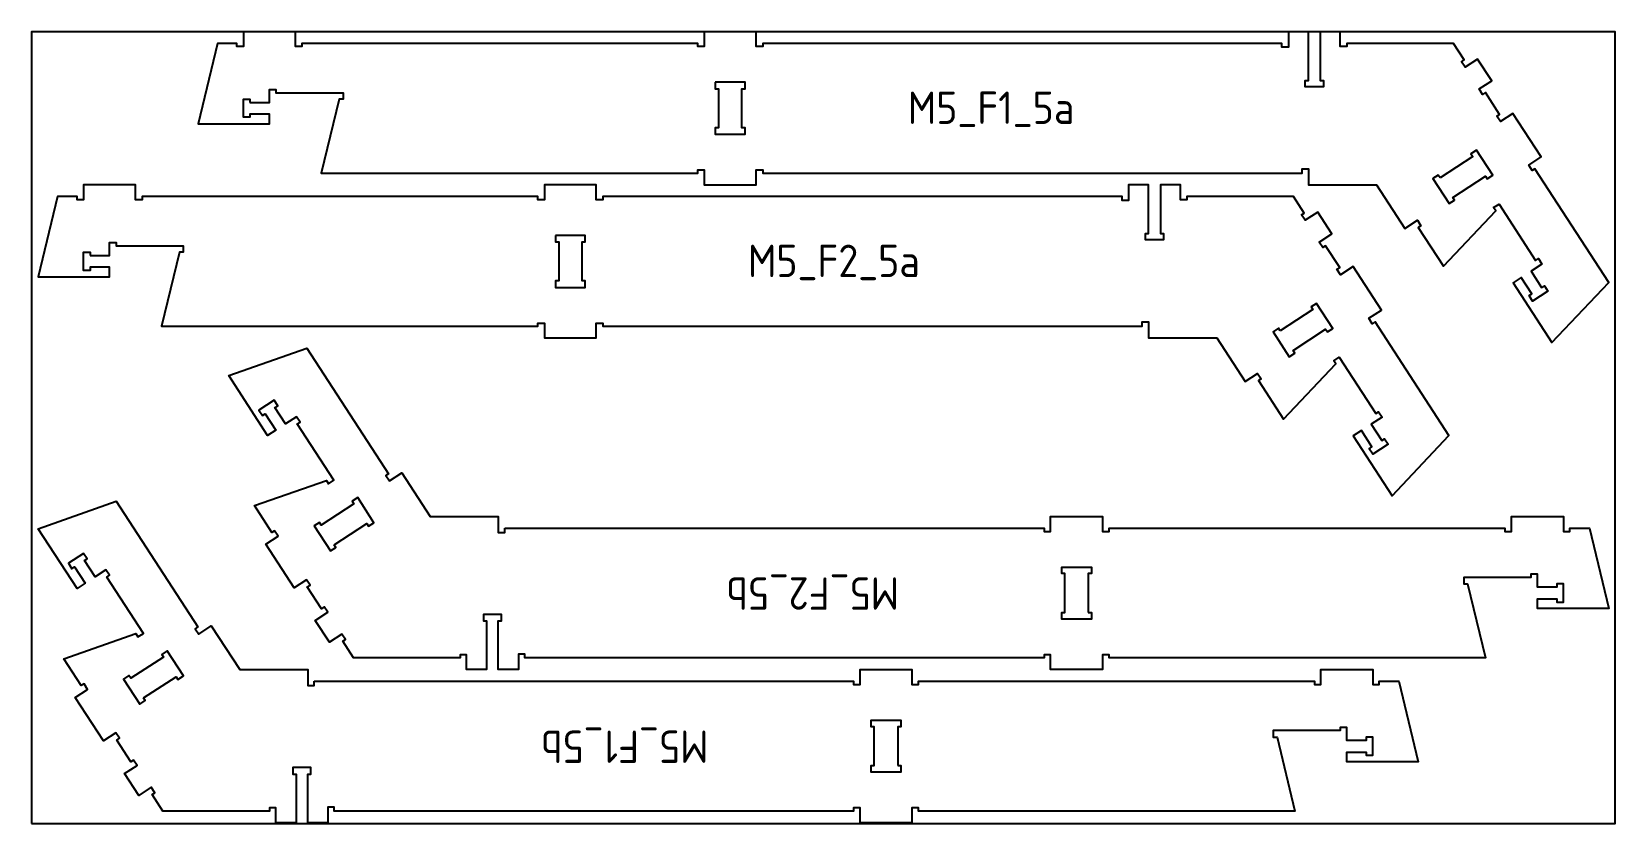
# Model space of a CAD drawing. Header units: millimetres. Extents: x -18174 to 50972, y 6312 to 16778.
# Drawn here: x -4808 to -2368, y 12913 to 14133 of the extents above; entities that cross this region are included whole.
import ezdxf

# ---------------------------------------------------------------- set-up
doc = ezdxf.new("R2010")
doc.units = ezdxf.units.MM
doc.header["$MEASUREMENT"] = 0
for name, color, linetype in [('freeswerk_CODES', 50, 'Continuous'), ('freeswerk_ELEMENTEN', 7, 'Continuous'), ('freeswerk_PLATEN', 3, 'Continuous')]:
    doc.layers.add(name, color=color, linetype=linetype)

msp = doc.modelspace()

# ---------------------------------------------------------------- texts
at = {"layer": 'freeswerk_CODES', "char_height": 50, "attachment_point": 1}
for s, insert in [('{\\Fiso|c0;M5_F1_5a}', (-3457.8, 14040.3)), ('{\\Fiso|c0;M5_F2_5a}', (-3704.1, 13804.3))]:
    msp.add_mtext_dynamic_manual_height_columns(s, width=318.081, gutter_width=1456.3, heights=[0], dxfattribs=dict(at, insert=insert))
at = {"layer": 'freeswerk_CODES', "char_height": 50, "attachment_point": 1, "rotation": 180}
for s, insert in [('{\\Fiso|c0;M5_F2_5b}', (-3471.2, 13241.7)), ('{\\Fiso|c0;M5_F1_5b}', (-3764.9, 13005.7))]:
    msp.add_mtext_dynamic_manual_height_columns(s, width=318.081, gutter_width=1456.3, heights=[0], dxfattribs=dict(at, insert=insert))

# ---------------------------------------------------------------- linework, layer by layer
at = {"layer": 'freeswerk_ELEMENTEN'}
for points in [[(-4471.4, 14023.5), (-4441.4, 14023.5), (-4441.4, 14043.5), (-4431.4, 14043.5), (-4431.4, 14038.5), (-4327.8, 14038.5), (-4327.8, 14028.5), (-4333.8, 14028.5), (-4361.4, 13914.5), (-3781.4, 13914.5), (-3781.4, 13919.5), (-3771.4, 13919.5), (-3771.4, 13896.5), (-3691.4, 13896.5), (-3691.4, 13919.5), (-3681.4, 13919.5), (-3681.4, 13914.5), (-2850.4, 13914.5), (-2850.4, 13921.3), (-2840.4, 13921.3), (-2840.4, 13896.5), (-2735.5, 13896.5), (-2691.8, 13829.2), (-2672.5, 13841.8), (-2667.1, 13833.4), (-2671.3, 13830.7), (-2632.6, 13771.1), (-2552, 13856.4), (-2555.3, 13861.4), (-2546.9, 13866.9), (-2490.5, 13780), (-2486.3, 13782.8), (-2480.8, 13774.4), (-2497.6, 13763.5), (-2481.2, 13738.3), (-2477, 13741), (-2471.6, 13732.7), (-2495.1, 13717.4), (-2500.5, 13725.8), (-2496.3, 13728.5), (-2512.7, 13753.7), (-2525.3, 13745.5), (-2465.3, 13653.3), (-2377.7, 13746), (-2491.6, 13921.2), (-2495.8, 13918.5), (-2501.2, 13926.9), (-2481.9, 13939.4), (-2525.5, 14006.5), (-2544.8, 13994), (-2550.3, 14002.3), (-2546.1, 14005.1), (-2567.9, 14038.6), (-2572.1, 14035.9), (-2577.5, 14044.3), (-2558.2, 14056.8), (-2580, 14090.3), (-2599.3, 14077.8), (-2604.8, 14086.2), (-2600.6, 14088.9), (-2617.2, 14114.5), (-2781.4, 14114.5), (-2781.4, 14109.5), (-2791.4, 14109.5), (-2791.4, 14132.5), (-2822.4, 14132.5), (-2822.4, 14057.5), (-2817.4, 14057.5), (-2817.4, 14047.5), (-2845.4, 14047.5), (-2845.4, 14057.5), (-2840.4, 14057.5), (-2840.4, 14132.5), (-2871.4, 14132.5), (-2871.4, 14108.5), (-2881.4, 14108.5), (-2881.4, 14114.5), (-3681.4, 14114.5), (-3681.4, 14109.5), (-3691.4, 14109.5), (-3691.4, 14132.5), (-3771.4, 14132.5), (-3771.4, 14109.5), (-3781.4, 14109.5), (-3781.4, 14114.5), (-4391.4, 14114.5), (-4391.4, 14109.5), (-4401.4, 14109.5), (-4401.4, 14132.5), (-4481.4, 14132.5), (-4481.4, 14109.5), (-4491.4, 14109.5), (-4491.4, 14114.5), (-4521.4, 14114.5), (-4551.4, 13990.5), (-4441.4, 13990.5), (-4441.4, 14005.5), (-4471.4, 14005.5), (-4471.4, 14000.5), (-4481.4, 14000.5), (-4481.4, 14028.5), (-4471.4, 14028.5)], [(-3754.4, 14054.5), (-3754.4, 14044.5), (-3749.4, 14044.5), (-3749.4, 13984.5), (-3754.4, 13984.5), (-3754.4, 13974.5), (-3708.4, 13974.5), (-3708.4, 13984.5), (-3713.4, 13984.5), (-3713.4, 14044.5), (-3708.4, 14044.5), (-3708.4, 14054.5)], [(-2637.6, 13907.4), (-2640.4, 13911.6), (-2648.8, 13906.1), (-2623.7, 13867.6), (-2615.3, 13873), (-2618, 13877.2), (-2567.7, 13909.9), (-2565, 13905.7), (-2556.6, 13911.2), (-2581.7, 13949.7), (-2590.1, 13944.3), (-2587.3, 13940.1)], [(-4717.7, 13787.5), (-4687.7, 13787.5), (-4687.7, 13807.5), (-4677.7, 13807.5), (-4677.7, 13802.5), (-4574.1, 13802.5), (-4574.1, 13792.5), (-4580.1, 13792.5), (-4607.7, 13678.5), (-4027.7, 13678.5), (-4027.7, 13683.5), (-4017.7, 13683.5), (-4017.7, 13660.5), (-3937.7, 13660.5), (-3937.7, 13683.5), (-3927.7, 13683.5), (-3927.7, 13678.5), (-3096.7, 13678.5), (-3096.7, 13685.3), (-3086.7, 13685.3), (-3086.7, 13660.5), (-2981.8, 13660.5), (-2938.1, 13593.2), (-2918.8, 13605.8), (-2913.4, 13597.4), (-2917.6, 13594.7), (-2878.9, 13535.1), (-2798.3, 13620.4), (-2801.6, 13625.4), (-2793.2, 13630.9), (-2736.8, 13544), (-2732.6, 13546.8), (-2727.1, 13538.4), (-2743.9, 13527.5), (-2727.5, 13502.3), (-2723.3, 13505), (-2717.9, 13496.7), (-2741.4, 13481.4), (-2746.8, 13489.8), (-2742.6, 13492.5), (-2759, 13517.7), (-2771.6, 13509.5), (-2711.6, 13417.3), (-2624, 13510), (-2737.9, 13685.2), (-2742.1, 13682.5), (-2747.5, 13690.9), (-2728.2, 13703.4), (-2771.8, 13770.5), (-2791.1, 13758), (-2796.6, 13766.3), (-2792.4, 13769.1), (-2814.2, 13802.6), (-2818.4, 13799.9), (-2823.8, 13808.3), (-2804.5, 13820.8), (-2826.3, 13854.3), (-2845.6, 13841.8), (-2851.1, 13850.2), (-2846.9, 13852.9), (-2863.5, 13878.5), (-3027.7, 13878.5), (-3027.7, 13873.5), (-3037.7, 13873.5), (-3037.7, 13896.5), (-3068.7, 13896.5), (-3068.7, 13821.5), (-3063.7, 13821.5), (-3063.7, 13811.5), (-3091.7, 13811.5), (-3091.7, 13821.5), (-3086.7, 13821.5), (-3086.7, 13896.5), (-3117.7, 13896.5), (-3117.7, 13872.5), (-3127.7, 13872.5), (-3127.7, 13878.5), (-3927.7, 13878.5), (-3927.7, 13873.5), (-3937.7, 13873.5), (-3937.7, 13896.5), (-4017.7, 13896.5), (-4017.7, 13873.5), (-4027.7, 13873.5), (-4027.7, 13878.5), (-4637.7, 13878.5), (-4637.7, 13873.5), (-4647.7, 13873.5), (-4647.7, 13896.5), (-4727.7, 13896.5), (-4727.7, 13873.5), (-4737.7, 13873.5), (-4737.7, 13878.5), (-4767.7, 13878.5), (-4797.7, 13754.5), (-4687.7, 13754.5), (-4687.7, 13769.5), (-4717.7, 13769.5), (-4717.7, 13764.5), (-4727.7, 13764.5), (-4727.7, 13792.5), (-4717.7, 13792.5)], [(-4000.7, 13818.5), (-4000.7, 13808.5), (-3995.7, 13808.5), (-3995.7, 13748.5), (-4000.7, 13748.5), (-4000.7, 13738.5), (-3954.7, 13738.5), (-3954.7, 13748.5), (-3959.7, 13748.5), (-3959.7, 13808.5), (-3954.7, 13808.5), (-3954.7, 13818.5)], [(-2883.9, 13671.4), (-2886.7, 13675.6), (-2895.1, 13670.1), (-2870, 13631.6), (-2861.6, 13637), (-2864.3, 13641.2), (-2814, 13673.9), (-2811.3, 13669.7), (-2802.9, 13675.2), (-2828, 13713.7), (-2836.4, 13708.3), (-2833.6, 13704.1)], [(-4078.7, 13367.4), (-3247.7, 13367.4), (-3247.7, 13362.4), (-3237.7, 13362.4), (-3237.7, 13385.4), (-3157.7, 13385.4), (-3157.7, 13362.4), (-3147.7, 13362.4), (-3147.7, 13367.4), (-2537.7, 13367.4), (-2537.7, 13362.4), (-2527.7, 13362.4), (-2527.7, 13385.4), (-2447.7, 13385.4), (-2447.7, 13362.4), (-2437.7, 13362.4), (-2437.7, 13367.4), (-2407.7, 13367.4), (-2377.7, 13243.4), (-2487.7, 13243.4), (-2487.7, 13258.4), (-2457.7, 13258.4), (-2457.7, 13253.4), (-2447.7, 13253.4), (-2447.7, 13281.4), (-2457.7, 13281.4), (-2457.7, 13276.4), (-2487.7, 13276.4), (-2487.7, 13296.4), (-2497.7, 13296.4), (-2497.7, 13291.4), (-2601.2, 13291.4), (-2601.2, 13281.4), (-2595.3, 13281.4), (-2567.7, 13167.4), (-3147.7, 13167.4), (-3147.7, 13172.4), (-3157.7, 13172.4), (-3157.7, 13149.4), (-3237.7, 13149.4), (-3237.7, 13172.4), (-3247.7, 13172.4), (-3247.7, 13167.4), (-4047.7, 13167.4), (-4047.7, 13173.4), (-4057.7, 13173.4), (-4057.7, 13149.4), (-4088.7, 13149.4), (-4088.7, 13224.4), (-4083.7, 13224.4), (-4083.7, 13234.4), (-4111.7, 13234.4), (-4111.7, 13224.4), (-4106.7, 13224.4), (-4106.7, 13149.4), (-4137.7, 13149.4), (-4137.7, 13172.4), (-4147.7, 13172.4), (-4147.7, 13167.4), (-4311.8, 13167.4), (-4328.5, 13193), (-4324.3, 13195.7), (-4329.8, 13204.1), (-4349, 13191.6), (-4370.8, 13225.1), (-4351.6, 13237.7), (-4357, 13246.1), (-4361.2, 13243.3), (-4383, 13276.9), (-4378.8, 13279.6), (-4384.2, 13288), (-4403.5, 13275.4), (-4447.1, 13342.5), (-4427.8, 13355), (-4433.3, 13363.4), (-4437.5, 13360.7), (-4464.4, 13402.1), (-4353.6, 13440.8), (-4350.3, 13435.7), (-4341.9, 13441.2), (-4398.4, 13528.1), (-4394.2, 13530.8), (-4399.6, 13539.2), (-4416.4, 13528.3), (-4432.8, 13553.4), (-4428.6, 13556.1), (-4434, 13564.5), (-4457.5, 13549.3), (-4452, 13540.9), (-4447.8, 13543.6), (-4431.5, 13518.5), (-4444.1, 13510.3), (-4504, 13602.5), (-4383.7, 13644.9), (-4257.8, 13451.3), (-4262, 13448.5), (-4256.6, 13440.1), (-4237.3, 13452.7), (-4193.5, 13385.4), (-4088.7, 13385.4), (-4088.7, 13360.7), (-4078.7, 13360.7)], [(-4372.4, 13131.4), (-3541.4, 13131.4), (-3541.4, 13126.4), (-3531.4, 13126.4), (-3531.4, 13149.4), (-3451.4, 13149.4), (-3451.4, 13126.4), (-3441.4, 13126.4), (-3441.4, 13131.4), (-2831.4, 13131.4), (-2831.4, 13126.4), (-2821.4, 13126.4), (-2821.4, 13149.4), (-2741.4, 13149.4), (-2741.4, 13126.4), (-2731.4, 13126.4), (-2731.4, 13131.4), (-2701.4, 13131.4), (-2671.4, 13007.4), (-2781.4, 13007.4), (-2781.4, 13022.4), (-2751.4, 13022.4), (-2751.4, 13017.4), (-2741.4, 13017.4), (-2741.4, 13045.4), (-2751.4, 13045.4), (-2751.4, 13040.4), (-2781.4, 13040.4), (-2781.4, 13060.4), (-2791.4, 13060.4), (-2791.4, 13055.4), (-2894.9, 13055.4), (-2894.9, 13045.4), (-2888.9, 13045.4), (-2861.4, 12931.4), (-3441.4, 12931.4), (-3441.4, 12936.4), (-3451.4, 12936.4), (-3451.4, 12913.4), (-3531.4, 12913.4), (-3531.4, 12936.4), (-3541.4, 12936.4), (-3541.4, 12931.4), (-4341.4, 12931.4), (-4341.4, 12937.4), (-4351.4, 12937.4), (-4351.4, 12913.4), (-4382.4, 12913.4), (-4382.4, 12988.4), (-4377.4, 12988.4), (-4377.4, 12998.4), (-4405.4, 12998.4), (-4405.4, 12988.4), (-4400.4, 12988.4), (-4400.4, 12913.4), (-4431.4, 12913.4), (-4431.4, 12936.4), (-4441.4, 12936.4), (-4441.4, 12931.4), (-4605.5, 12931.4), (-4622.2, 12957), (-4618, 12959.7), (-4623.4, 12968.1), (-4642.7, 12955.6), (-4664.5, 12989.1), (-4645.2, 13001.7), (-4650.7, 13010.1), (-4654.9, 13007.3), (-4676.7, 13040.9), (-4672.5, 13043.6), (-4677.9, 13052), (-4697.2, 13039.4), (-4740.8, 13106.5), (-4721.5, 13119), (-4727, 13127.4), (-4731.2, 13124.7), (-4758.1, 13166.1), (-4647.3, 13204.8), (-4644, 13199.7), (-4635.6, 13205.2), (-4692, 13292.1), (-4687.9, 13294.8), (-4693.3, 13303.2), (-4710.1, 13292.3), (-4726.4, 13317.4), (-4722.2, 13320.1), (-4727.7, 13328.5), (-4751.2, 13313.3), (-4745.7, 13304.9), (-4741.5, 13307.6), (-4725.2, 13282.5), (-4737.7, 13274.3), (-4797.7, 13366.5), (-4677.4, 13408.9), (-4551.5, 13215.3), (-4555.7, 13212.5), (-4550.2, 13204.1), (-4530.9, 13216.7), (-4487.2, 13149.4), (-4382.4, 13149.4), (-4382.4, 13124.7), (-4372.4, 13124.7)], [(-4341.7, 13341.8), (-4291.4, 13374.5), (-4288.7, 13370.3), (-4280.3, 13375.8), (-4305.4, 13414.4), (-4313.8, 13408.9), (-4311.1, 13404.7), (-4361.4, 13372), (-4364.1, 13376.2), (-4372.5, 13370.8), (-4347.4, 13332.2), (-4339, 13337.6)], [(-3179.7, 13237.4), (-3174.7, 13237.4), (-3174.7, 13227.4), (-3220.7, 13227.4), (-3220.7, 13237.4), (-3215.7, 13237.4), (-3215.7, 13297.4), (-3220.7, 13297.4), (-3220.7, 13307.4), (-3174.7, 13307.4), (-3174.7, 13297.4), (-3179.7, 13297.4)], [(-4635.4, 13105.8), (-4585.1, 13138.5), (-4582.4, 13134.3), (-4574, 13139.8), (-4599.1, 13178.4), (-4607.4, 13172.9), (-4604.7, 13168.7), (-4655, 13136), (-4657.8, 13140.2), (-4666.1, 13134.8), (-4641.1, 13096.2), (-4632.7, 13101.6)], [(-3473.4, 13001.4), (-3468.4, 13001.4), (-3468.4, 12991.4), (-3514.4, 12991.4), (-3514.4, 13001.4), (-3509.4, 13001.4), (-3509.4, 13061.4), (-3514.4, 13061.4), (-3514.4, 13071.4), (-3468.4, 13071.4), (-3468.4, 13061.4), (-3473.4, 13061.4)]]:
    msp.add_lwpolyline(points, close=True, dxfattribs=at)
at = {"layer": 'freeswerk_PLATEN'}
msp.add_lwpolyline([(-4807.7, 12912.5), (-2367.7, 12912.5), (-2367.7, 14132.5), (-4807.7, 14132.5)], close=True, dxfattribs=at)

msp.set_redraw_order([(e.dxf.handle, doc.entitydb.next_handle()) for e in msp.query("TEXT MTEXT ATTDEF DIMENSION ARC_DIMENSION")])  # texts and dimensions are drawn at this point

doc.saveas('drawing.dxf')
